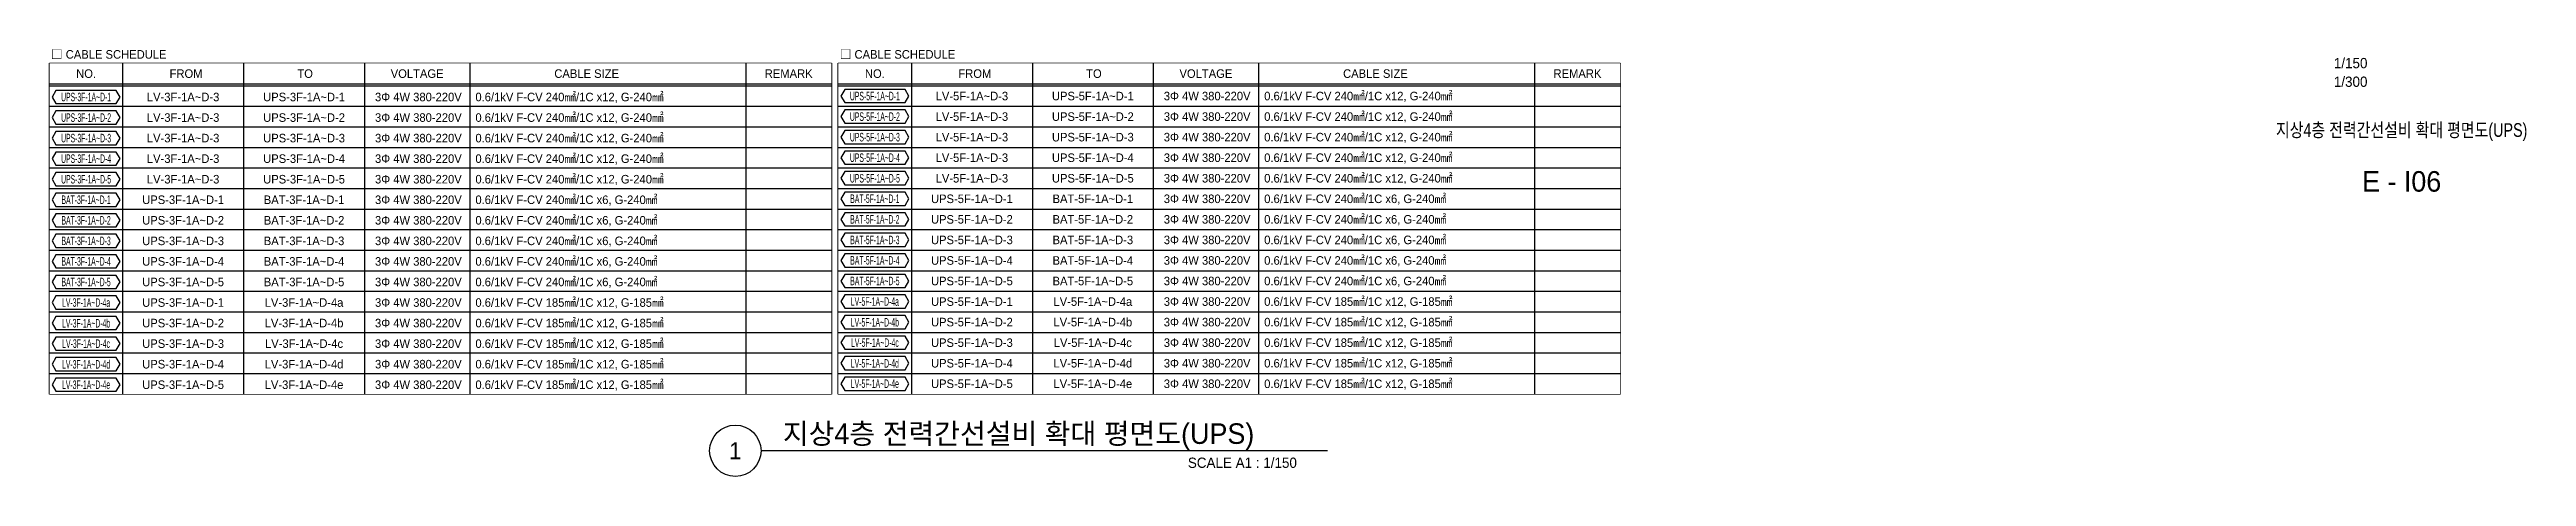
# Model space of a CAD drawing. Header units: millimetres. Extents: x 31670 to 374393, y -351975 to 839589.
# Drawn here: x 265865 to 374393, y 360825 to 379518 of the extents above; entities that cross this region are included whole.
import ezdxf
from ezdxf.enums import TextEntityAlignment as Align

# ---------------------------------------------------------------- set-up
doc = ezdxf.new("R2010")
doc.units = ezdxf.units.MM
doc.header["$LTSCALE"] = 150
doc.set_wipeout_variables(frame=1)
for name, color, linetype in [('-----26 Electrical Cable Tray_HV_발전기 B', 103, 'Continuous'), ('-----29 Cable Schedule', 1, 'Continuous'), ('-----29 Indicator', 1, 'Continuous'), ('-----29 주기', 1, 'Continuous'), ('-----30 Text', 2, 'Continuous'), ('-----41 Drawing Title', 2, 'Continuous'), ('-----42 Drawing Number', 2, 'Continuous'), ('-----43 Drawing Scale', 3, 'Continuous')]:
    doc.layers.add(name, color=color, linetype=linetype)
doc.styles.add('ELEC', font='Dotum.ttf')

msp = doc.modelspace()

# ---------------------------------------------------------------- texts
at = {"layer": '-----41 Drawing Title', "style": 'ELEC', "width": 0.8}
msp.add_text('지상4층 전력간선설비 확대 평면도(UPS)', height=600, dxfattribs=at).set_placement((368925, 375995), align=Align.MIDDLE_CENTER)
at = {"layer": '-----41 Drawing Title', "color": 2, "style": 'ELEC'}
msp.add_text('지상4층 전력간선설비 확대 평면도(UPS)', height=900, dxfattribs=at).set_placement((297998, 362250))
at = {"layer": '-----41 Drawing Title', "color": 7, "style": 'ELEC'}
msp.add_text('1', height=750, dxfattribs=at).set_placement((295914, 361950), align=Align.MIDDLE)
at = {"layer": '-----41 Drawing Title', "style": 'ELEC'}
msp.add_text('SCALE A1 : 1/150', height=450, dxfattribs=at).set_placement((320519, 361200), align=Align.RIGHT)
at = {"layer": '-----42 Drawing Number', "style": 'ELEC'}
msp.add_text('E - I06', height=900, dxfattribs=at).set_placement((368925, 373745), align=Align.MIDDLE_CENTER)
at = {"layer": '-----43 Drawing Scale', "style": 'ELEC'}
for s, p in [('1/150', (366690, 378925)), ('1/300', (366690, 378110))]:
    msp.add_text(s, height=450, dxfattribs=at).set_placement(p, align=Align.MIDDLE_CENTER)

# ---------------------------------------------------------------- linework, layer by layer
at = {"layer": '-----29 Cable Schedule', "color": 3}
msp.add_lwpolyline([(265865, 378916), (300126, 378916), (300126, 364433), (265865, 364433)], close=True, dxfattribs=at)
at = {"layer": '-----41 Drawing Title', "color": 7}
msp.add_line((321861, 361950), (297039, 361950), dxfattribs=at)
msp.add_circle((295914, 361950), 1125, dxfattribs=at)

msp.set_redraw_order([(e.dxf.handle, doc.entitydb.next_handle()) for e in msp.query("TEXT MTEXT ATTDEF DIMENSION ARC_DIMENSION")])  # texts and dimensions are drawn at this point

# ---------------------------------------------------------------- next in the draw order: wipeouts: each hides what was drawn before it
at = {"color": 3}
msp.add_wipeout([(265865, 378916), (300126, 378916), (300126, 364433), (265865, 364433)], dxfattribs=at).dxf.layer = '-----26 Electrical Cable Tray_HV_발전기 B'

# ---------------------------------------------------------------- next in the draw order: linework, layer by layer
at = {"layer": '-----29 Cable Schedule'}
for p, q in [((269069, 378916), (269069, 377933)), ((274368, 378916), (274368, 377933)), ((279667, 378916), (279667, 377933)), ((284280, 378916), (284280, 377933)), ((296376, 378916), (296376, 377933))]:
    msp.add_line(p, q, dxfattribs=at)
at = {"layer": '-----29 Cable Schedule', "color": 1}
for p, q in [((269069, 377933), (269069, 364433)), ((274368, 377933), (274368, 364433)), ((279667, 377933), (279667, 364433)), ((284280, 377933), (284280, 364433)), ((296376, 377933), (296376, 364433))]:
    msp.add_line(p, q, dxfattribs=at)
at = {"layer": '-----29 Cable Schedule', "color": 3}
msp.add_lwpolyline([(300426, 378916), (334687, 378916), (334687, 364433), (300426, 364433)], close=True, dxfattribs=at)
at = {"layer": '-----29 주기'}
for points in [[(266144, 377730), (265977, 377441), (266144, 377153), (268790, 377153), (268957, 377441), (268790, 377730)], [(266144, 376830), (265977, 376541), (266144, 376253), (268790, 376253), (268957, 376541), (268790, 376830)], [(266144, 375930), (265977, 375641), (266144, 375353), (268790, 375353), (268957, 375641), (268790, 375930)], [(266144, 375030), (265977, 374741), (266144, 374453), (268790, 374453), (268957, 374741), (268790, 375030)], [(266144, 374130), (265977, 373841), (266144, 373553), (268790, 373553), (268957, 373841), (268790, 374130)], [(266144, 373230), (265977, 372941), (266144, 372653), (268790, 372653), (268957, 372941), (268790, 373230)], [(266144, 372330), (265977, 372041), (266144, 371753), (268790, 371753), (268957, 372041), (268790, 372330)], [(266144, 371430), (265977, 371141), (266144, 370853), (268790, 370853), (268957, 371141), (268790, 371430)], [(266144, 370530), (265977, 370241), (266144, 369953), (268790, 369953), (268957, 370241), (268790, 370530)], [(266144, 369630), (265977, 369341), (266144, 369053), (268790, 369053), (268957, 369341), (268790, 369630)], [(266144, 368730), (265977, 368441), (266144, 368153), (268790, 368153), (268957, 368441), (268790, 368730)], [(266144, 367830), (265977, 367541), (266144, 367253), (268790, 367253), (268957, 367541), (268790, 367830)], [(266144, 366930), (265977, 366641), (266144, 366353), (268790, 366353), (268957, 366641), (268790, 366930)], [(266144, 366030), (265977, 365741), (266144, 365453), (268790, 365453), (268957, 365741), (268790, 366030)], [(266144, 365130), (265977, 364841), (266144, 364553), (268790, 364553), (268957, 364841), (268790, 365130)]]:
    msp.add_lwpolyline(points, close=True, dxfattribs=at)

# ---------------------------------------------------------------- next in the draw order: texts
at = {"layer": '-----29 Indicator', "color": 2, "linetype": 'Continuous', "style": 'ELEC'}
msp.add_text('□ CABLE SCHEDULE', height=375, dxfattribs=at).set_placement((265927, 379307), align=Align.MIDDLE_LEFT)
at = {"layer": '-----30 Text', "style": 'ELEC'}
msp.add_text('NO.', height=375, dxfattribs=at).set_placement((267467, 378466), align=Align.MIDDLE)
for s, p in [('FROM', (271847, 378466)), ('TO', (277065, 378466)), ('VOLTAGE', (281972, 378466)), ('CABLE SIZE', (289400, 378466)), ('REMARK', (298251, 378466)), ('LV-3F-1A~D-3', (271718, 377441)), ('LV-3F-1A~D-3', (271718, 376541)), ('UPS-3F-1A~D-1', (277017, 377441)), ('UPS-3F-1A~D-2', (277017, 376541)), ('3Φ 4W 380-220V', (282026, 377441)), ('3Φ 4W 380-220V', (282026, 376541)), ('LV-3F-1A~D-3', (271718, 375641)), ('UPS-3F-1A~D-3', (277017, 375641)), ('3Φ 4W 380-220V', (282026, 375641)), ('LV-3F-1A~D-3', (271718, 374741)), ('UPS-3F-1A~D-4', (277017, 374741)), ('3Φ 4W 380-220V', (282026, 374741)), ('LV-3F-1A~D-3', (271718, 373841)), ('UPS-3F-1A~D-5', (277017, 373841)), ('3Φ 4W 380-220V', (282026, 373841)), ('UPS-3F-1A~D-1', (271718, 372941)), ('BAT-3F-1A~D-1', (277017, 372941)), ('3Φ 4W 380-220V', (282026, 372941)), ('UPS-3F-1A~D-2', (271718, 372041)), ('UPS-3F-1A~D-3', (271718, 371141)), ('BAT-3F-1A~D-2', (277017, 372041)), ('BAT-3F-1A~D-3', (277017, 371141)), ('3Φ 4W 380-220V', (282026, 372041)), ('3Φ 4W 380-220V', (282026, 371141)), ('UPS-3F-1A~D-4', (271718, 370241)), ('BAT-3F-1A~D-4', (277017, 370241)), ('3Φ 4W 380-220V', (282026, 370241)), ('UPS-3F-1A~D-5', (271718, 369341)), ('BAT-3F-1A~D-5', (277017, 369341)), ('3Φ 4W 380-220V', (282026, 369341)), ('UPS-3F-1A~D-1', (271718, 368441)), ('LV-3F-1A~D-4a', (277017, 368441)), ('3Φ 4W 380-220V', (282026, 368441)), ('UPS-3F-1A~D-2', (271718, 367541)), ('UPS-3F-1A~D-3', (271718, 366641)), ('LV-3F-1A~D-4b', (277017, 367541)), ('LV-3F-1A~D-4c', (277017, 366641)), ('3Φ 4W 380-220V', (282026, 367541)), ('3Φ 4W 380-220V', (282026, 366641)), ('UPS-3F-1A~D-4', (271718, 365741)), ('LV-3F-1A~D-4d', (277017, 365741)), ('3Φ 4W 380-220V', (282026, 365741)), ('UPS-3F-1A~D-5', (271718, 364841)), ('LV-3F-1A~D-4e', (277017, 364841)), ('3Φ 4W 380-220V', (282026, 364841))]:
    msp.add_text(s, height=375, dxfattribs=at).set_placement(p, align=Align.MIDDLE_CENTER)
for s, p in [('0.6/1kV F-CV 240㎟/1C x12, G-240㎟', (284525, 377441)), ('0.6/1kV F-CV 240㎟/1C x12, G-240㎟', (284525, 376541)), ('0.6/1kV F-CV 240㎟/1C x12, G-240㎟', (284525, 375641)), ('0.6/1kV F-CV 240㎟/1C x12, G-240㎟', (284525, 374741)), ('0.6/1kV F-CV 240㎟/1C x12, G-240㎟', (284525, 373841)), ('0.6/1kV F-CV 240㎟/1C x6, G-240㎟', (284525, 372941)), ('0.6/1kV F-CV 240㎟/1C x6, G-240㎟', (284525, 372041)), ('0.6/1kV F-CV 240㎟/1C x6, G-240㎟', (284525, 371141)), ('0.6/1kV F-CV 240㎟/1C x6, G-240㎟', (284525, 370241)), ('0.6/1kV F-CV 240㎟/1C x6, G-240㎟', (284525, 369341)), ('0.6/1kV F-CV 185㎟/1C x12, G-185㎟', (284525, 368441)), ('0.6/1kV F-CV 185㎟/1C x12, G-185㎟', (284525, 367541)), ('0.6/1kV F-CV 185㎟/1C x12, G-185㎟', (284525, 366641)), ('0.6/1kV F-CV 185㎟/1C x12, G-185㎟', (284525, 365741)), ('0.6/1kV F-CV 185㎟/1C x12, G-185㎟', (284525, 364841))]:
    msp.add_text(s, height=375, dxfattribs=at).set_placement(p, align=Align.MIDDLE_LEFT)
at = {"layer": '-----30 Text', "linetype": 'Continuous', "style": 'ELEC', "width": 0.5}
for s, p in [('UPS-3F-1A~D-1', (267467, 377441)), ('UPS-3F-1A~D-2', (267467, 376541)), ('UPS-3F-1A~D-3', (267467, 375641)), ('UPS-3F-1A~D-4', (267467, 374741)), ('UPS-3F-1A~D-5', (267467, 373841)), ('BAT-3F-1A~D-1', (267467, 372941)), ('BAT-3F-1A~D-2', (267467, 372041)), ('BAT-3F-1A~D-3', (267467, 371141)), ('BAT-3F-1A~D-4', (267467, 370241)), ('BAT-3F-1A~D-5', (267467, 369341)), ('LV-3F-1A~D-4a', (267467, 368441)), ('LV-3F-1A~D-4b', (267467, 367541)), ('LV-3F-1A~D-4c', (267467, 366641)), ('LV-3F-1A~D-4d', (267467, 365741)), ('LV-3F-1A~D-4e', (267467, 364841))]:
    msp.add_text(s, height=375, dxfattribs=at).set_placement(p, align=Align.MIDDLE)

# ---------------------------------------------------------------- next in the draw order: wipeouts: each hides what was drawn before it
at = {"color": 3}
msp.add_wipeout([(300426, 378916), (334687, 378916), (334687, 364433), (300426, 364433)], dxfattribs=at).dxf.layer = '-----26 Electrical Cable Tray_HV_발전기 B'

# ---------------------------------------------------------------- next in the draw order: linework, layer by layer
at = {"layer": '-----29 Cable Schedule'}
for p, q in [((303630, 378916), (303630, 377933)), ((308929, 378916), (308929, 377933)), ((314228, 378916), (314228, 377933)), ((318841, 378916), (318841, 377933)), ((330937, 378916), (330937, 377933))]:
    msp.add_line(p, q, dxfattribs=at)
at = {"layer": '-----29 Cable Schedule', "color": 3}
for p, q in [((265865, 378016), (300126, 378016)), ((265865, 377933), (300126, 377933)), ((300426, 378016), (334687, 378016)), ((300426, 377933), (334687, 377933))]:
    msp.add_line(p, q, dxfattribs=at)
at = {"layer": '-----29 Cable Schedule', "color": 1}
for p, q in [((265865, 377933), (300126, 377933)), ((303630, 377933), (303630, 364433)), ((308929, 377933), (308929, 364433)), ((314228, 377933), (314228, 364433)), ((318841, 377933), (318841, 364433)), ((330937, 377933), (330937, 364433)), ((265865, 377033), (300126, 377033)), ((300426, 377033), (334687, 377033)), ((265865, 376133), (300126, 376133)), ((300426, 376133), (334687, 376133)), ((265865, 375233), (300126, 375233)), ((300426, 375233), (334687, 375233)), ((265865, 374333), (300126, 374333)), ((265865, 373433), (300126, 373433)), ((300426, 374333), (334687, 374333)), ((300426, 373433), (334687, 373433)), ((265865, 372533), (300126, 372533)), ((300426, 372533), (334687, 372533)), ((265865, 371633), (300126, 371633)), ((300426, 371633), (334687, 371633)), ((265865, 370733), (300126, 370733)), ((300426, 370733), (334687, 370733)), ((265865, 369833), (300126, 369833)), ((300426, 369833), (334687, 369833)), ((265865, 368933), (300126, 368933)), ((265865, 368033), (300126, 368033)), ((300426, 368933), (334687, 368933)), ((300426, 368033), (334687, 368033)), ((265865, 367133), (300126, 367133)), ((300426, 367133), (334687, 367133)), ((265865, 366233), (300126, 366233)), ((300426, 366233), (334687, 366233)), ((265865, 365333), (300126, 365333)), ((300426, 365333), (334687, 365333))]:
    msp.add_line(p, q, dxfattribs=at)
at = {"layer": '-----29 주기'}
for points in [[(300705, 377772), (300538, 377483), (300705, 377194), (303351, 377194), (303518, 377483), (303351, 377772)], [(300705, 376872), (300538, 376583), (300705, 376294), (303351, 376294), (303518, 376583), (303351, 376872)], [(300705, 375972), (300538, 375683), (300705, 375394), (303351, 375394), (303518, 375683), (303351, 375972)], [(300705, 375072), (300538, 374783), (300705, 374494), (303351, 374494), (303518, 374783), (303351, 375072)], [(300705, 374172), (300538, 373883), (300705, 373594), (303351, 373594), (303518, 373883), (303351, 374172)], [(300705, 373272), (300538, 372983), (300705, 372694), (303351, 372694), (303518, 372983), (303351, 373272)], [(300705, 372372), (300538, 372083), (300705, 371794), (303351, 371794), (303518, 372083), (303351, 372372)], [(300705, 371472), (300538, 371183), (300705, 370894), (303351, 370894), (303518, 371183), (303351, 371472)], [(300705, 370572), (300538, 370283), (300705, 369994), (303351, 369994), (303518, 370283), (303351, 370572)], [(300705, 369672), (300538, 369383), (300705, 369094), (303351, 369094), (303518, 369383), (303351, 369672)], [(300705, 368772), (300538, 368483), (300705, 368194), (303351, 368194), (303518, 368483), (303351, 368772)], [(300705, 367872), (300538, 367583), (300705, 367294), (303351, 367294), (303518, 367583), (303351, 367872)], [(300705, 366972), (300538, 366683), (300705, 366394), (303351, 366394), (303518, 366683), (303351, 366972)], [(300705, 366072), (300538, 365783), (300705, 365494), (303351, 365494), (303518, 365783), (303351, 366072)], [(300705, 365172), (300538, 364883), (300705, 364594), (303351, 364594), (303518, 364883), (303351, 365172)]]:
    msp.add_lwpolyline(points, close=True, dxfattribs=at)

# ---------------------------------------------------------------- next in the draw order: texts
at = {"layer": '-----29 Indicator', "color": 2, "linetype": 'Continuous', "style": 'ELEC'}
msp.add_text('□ CABLE SCHEDULE', height=375, dxfattribs=at).set_placement((300488, 379307), align=Align.MIDDLE_LEFT)
at = {"layer": '-----30 Text', "style": 'ELEC'}
msp.add_text('NO.', height=375, dxfattribs=at).set_placement((302028, 378466), align=Align.MIDDLE)
for s, p in [('FROM', (306408, 378466)), ('TO', (311626, 378466)), ('VOLTAGE', (316533, 378466)), ('CABLE SIZE', (323961, 378466)), ('REMARK', (332812, 378466)), ('LV-5F-1A~D-3', (306279, 377483)), ('LV-5F-1A~D-3', (306279, 376583)), ('UPS-5F-1A~D-1', (311578, 377483)), ('UPS-5F-1A~D-2', (311578, 376583)), ('3Φ 4W 380-220V', (316587, 377483)), ('3Φ 4W 380-220V', (316587, 376583)), ('LV-5F-1A~D-3', (306279, 375683)), ('UPS-5F-1A~D-3', (311578, 375683)), ('3Φ 4W 380-220V', (316587, 375683)), ('LV-5F-1A~D-3', (306279, 374783)), ('UPS-5F-1A~D-4', (311578, 374783)), ('3Φ 4W 380-220V', (316587, 374783)), ('LV-5F-1A~D-3', (306279, 373883)), ('UPS-5F-1A~D-5', (311578, 373883)), ('3Φ 4W 380-220V', (316587, 373883)), ('UPS-5F-1A~D-1', (306279, 372983)), ('UPS-5F-1A~D-2', (306279, 372083)), ('BAT-5F-1A~D-1', (311578, 372983)), ('BAT-5F-1A~D-2', (311578, 372083)), ('3Φ 4W 380-220V', (316587, 372983)), ('3Φ 4W 380-220V', (316587, 372083)), ('UPS-5F-1A~D-3', (306279, 371183)), ('BAT-5F-1A~D-3', (311578, 371183)), ('3Φ 4W 380-220V', (316587, 371183)), ('UPS-5F-1A~D-4', (306279, 370283)), ('BAT-5F-1A~D-4', (311578, 370283)), ('3Φ 4W 380-220V', (316587, 370283)), ('UPS-5F-1A~D-5', (306279, 369383)), ('BAT-5F-1A~D-5', (311578, 369383)), ('3Φ 4W 380-220V', (316587, 369383)), ('UPS-5F-1A~D-1', (306279, 368483)), ('LV-5F-1A~D-4a', (311578, 368483)), ('3Φ 4W 380-220V', (316587, 368483)), ('UPS-5F-1A~D-2', (306279, 367583)), ('UPS-5F-1A~D-3', (306279, 366683)), ('LV-5F-1A~D-4b', (311578, 367583)), ('LV-5F-1A~D-4c', (311578, 366683)), ('3Φ 4W 380-220V', (316587, 367583)), ('3Φ 4W 380-220V', (316587, 366683)), ('UPS-5F-1A~D-4', (306279, 365783)), ('LV-5F-1A~D-4d', (311578, 365783)), ('3Φ 4W 380-220V', (316587, 365783)), ('UPS-5F-1A~D-5', (306279, 364883)), ('LV-5F-1A~D-4e', (311578, 364883)), ('3Φ 4W 380-220V', (316587, 364883))]:
    msp.add_text(s, height=375, dxfattribs=at).set_placement(p, align=Align.MIDDLE_CENTER)
for s, p in [('0.6/1kV F-CV 240㎟/1C x12, G-240㎟', (319086, 377483)), ('0.6/1kV F-CV 240㎟/1C x12, G-240㎟', (319086, 376583)), ('0.6/1kV F-CV 240㎟/1C x12, G-240㎟', (319086, 375683)), ('0.6/1kV F-CV 240㎟/1C x12, G-240㎟', (319086, 374783)), ('0.6/1kV F-CV 240㎟/1C x12, G-240㎟', (319086, 373883)), ('0.6/1kV F-CV 240㎟/1C x6, G-240㎟', (319086, 372983)), ('0.6/1kV F-CV 240㎟/1C x6, G-240㎟', (319086, 372083)), ('0.6/1kV F-CV 240㎟/1C x6, G-240㎟', (319086, 371183)), ('0.6/1kV F-CV 240㎟/1C x6, G-240㎟', (319086, 370283)), ('0.6/1kV F-CV 240㎟/1C x6, G-240㎟', (319086, 369383)), ('0.6/1kV F-CV 185㎟/1C x12, G-185㎟', (319086, 368483)), ('0.6/1kV F-CV 185㎟/1C x12, G-185㎟', (319086, 367583)), ('0.6/1kV F-CV 185㎟/1C x12, G-185㎟', (319086, 366683)), ('0.6/1kV F-CV 185㎟/1C x12, G-185㎟', (319086, 365783)), ('0.6/1kV F-CV 185㎟/1C x12, G-185㎟', (319086, 364883))]:
    msp.add_text(s, height=375, dxfattribs=at).set_placement(p, align=Align.MIDDLE_LEFT)
at = {"layer": '-----30 Text', "linetype": 'Continuous', "style": 'ELEC', "width": 0.5}
for s, p in [('UPS-5F-1A~D-1', (302028, 377483)), ('UPS-5F-1A~D-2', (302028, 376583)), ('UPS-5F-1A~D-3', (302028, 375683)), ('UPS-5F-1A~D-4', (302028, 374783)), ('UPS-5F-1A~D-5', (302028, 373883)), ('BAT-5F-1A~D-1', (302028, 372983)), ('BAT-5F-1A~D-2', (302028, 372083)), ('BAT-5F-1A~D-3', (302028, 371183)), ('BAT-5F-1A~D-4', (302028, 370283)), ('BAT-5F-1A~D-5', (302028, 369383)), ('LV-5F-1A~D-4a', (302028, 368483)), ('LV-5F-1A~D-4b', (302028, 367583)), ('LV-5F-1A~D-4c', (302028, 366683)), ('LV-5F-1A~D-4d', (302028, 365783)), ('LV-5F-1A~D-4e', (302028, 364883))]:
    msp.add_text(s, height=375, dxfattribs=at).set_placement(p, align=Align.MIDDLE)

doc.saveas('drawing.dxf')
